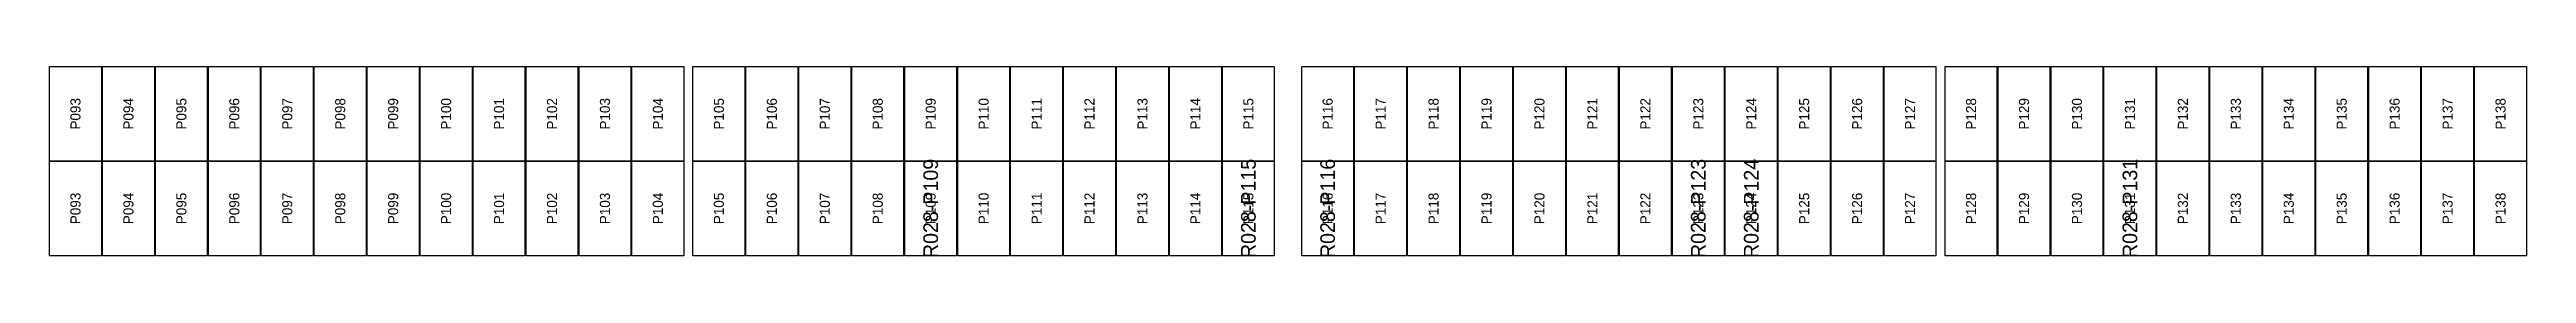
# Model space of a CAD drawing. Extents: x 296295 to 296770, y 651564 to 652121.
# Drawn here: x 296477.4 to 296531.6, y 652011 to 652015.2 of the extents above; entities that cross this region are included whole.
import ezdxf
from ezdxf.enums import TextEntityAlignment as Align

# ---------------------------------------------------------------- set-up
doc = ezdxf.new("R2010")
doc.units = 0

msp = doc.modelspace()

# ---------------------------------------------------------------- texts
at = {"layer": 'DEFECT_LABELS'}
for s, p in [('R028-P109', (296496.657, 652012.078)), ('R028-P115', (296503.605, 652012.078)), ('R028-P116', (296505.339, 652012.078)), ('R028-P123', (296513.445, 652012.078)), ('R028-P124', (296514.603, 652012.078)), ('R028-P131', (296522.885, 652012.078))]:
    msp.add_text(s, height=0.32, rotation=90, dxfattribs=at).set_placement(p, align=Align.MIDDLE_CENTER)
at = {"layer": 'PANEL_POSITION'}
for s, p in [('P093', (296477.953, 652014.141)), ('P094', (296479.111, 652014.141)), ('P095', (296480.269, 652014.141)), ('P096', (296481.427, 652014.141)), ('P097', (296482.585, 652014.141)), ('P098', (296483.743, 652014.141)), ('P099', (296484.901, 652014.141)), ('P100', (296486.059, 652014.141)), ('P101', (296487.217, 652014.141)), ('P102', (296488.375, 652014.141)), ('P103', (296489.533, 652014.141)), ('P104', (296490.691, 652014.141)), ('P105', (296492.025, 652014.141)), ('P106', (296493.183, 652014.141)), ('P107', (296494.341, 652014.141)), ('P108', (296495.499, 652014.141)), ('P109', (296496.657, 652014.141)), ('P110', (296497.815, 652014.141)), ('P111', (296498.973, 652014.141)), ('P112', (296500.131, 652014.141)), ('P113', (296501.289, 652014.141)), ('P114', (296502.447, 652014.141)), ('P115', (296503.605, 652014.141)), ('P116', (296505.339, 652014.141)), ('P117', (296506.497, 652014.141)), ('P118', (296507.655, 652014.141)), ('P119', (296508.813, 652014.141)), ('P120', (296509.971, 652014.141)), ('P121', (296511.129, 652014.141)), ('P122', (296512.287, 652014.141)), ('P123', (296513.445, 652014.141)), ('P124', (296514.603, 652014.141)), ('P125', (296515.761, 652014.141)), ('P126', (296516.919, 652014.141)), ('P127', (296518.077, 652014.141)), ('P128', (296519.411, 652014.141)), ('P129', (296520.569, 652014.141)), ('P130', (296521.727, 652014.141)), ('P131', (296522.885, 652014.141)), ('P132', (296524.043, 652014.141)), ('P133', (296525.201, 652014.141)), ('P134', (296526.359, 652014.141)), ('P135', (296527.517, 652014.141)), ('P136', (296528.675, 652014.141)), ('P137', (296529.833, 652014.141)), ('P138', (296530.991, 652014.141)), ('P093', (296477.953, 652012.078)), ('P094', (296479.111, 652012.078)), ('P095', (296480.269, 652012.078)), ('P096', (296481.427, 652012.078)), ('P097', (296482.585, 652012.078)), ('P098', (296483.743, 652012.078)), ('P099', (296484.901, 652012.078)), ('P100', (296486.059, 652012.078)), ('P101', (296487.217, 652012.078)), ('P102', (296488.375, 652012.078)), ('P103', (296489.533, 652012.078)), ('P104', (296490.691, 652012.078)), ('P105', (296492.025, 652012.078)), ('P106', (296493.183, 652012.078)), ('P107', (296494.341, 652012.078)), ('P108', (296495.499, 652012.078)), ('P109', (296496.657, 652012.078)), ('P110', (296497.815, 652012.078)), ('P111', (296498.973, 652012.078)), ('P112', (296500.131, 652012.078)), ('P113', (296501.289, 652012.078)), ('P114', (296502.447, 652012.078)), ('P115', (296503.605, 652012.078)), ('P116', (296505.339, 652012.078)), ('P117', (296506.497, 652012.078)), ('P118', (296507.655, 652012.078)), ('P119', (296508.813, 652012.078)), ('P120', (296509.971, 652012.078)), ('P121', (296511.129, 652012.078)), ('P122', (296512.287, 652012.078)), ('P123', (296513.445, 652012.078)), ('P124', (296514.603, 652012.078)), ('P125', (296515.761, 652012.078)), ('P126', (296516.919, 652012.078)), ('P127', (296518.077, 652012.078)), ('P128', (296519.411, 652012.078)), ('P129', (296520.569, 652012.078)), ('P130', (296521.727, 652012.078)), ('P131', (296522.885, 652012.078)), ('P132', (296524.043, 652012.078)), ('P133', (296525.201, 652012.078)), ('P134', (296526.359, 652012.078)), ('P135', (296527.517, 652012.078)), ('P136', (296528.675, 652012.078)), ('P137', (296529.833, 652012.078)), ('P138', (296530.991, 652012.078))]:
    msp.add_text(s, height=0.22, rotation=90, dxfattribs=at).set_placement(p, align=Align.MIDDLE_CENTER)

# ---------------------------------------------------------------- linework, layer by layer
at = {"layer": 'DEFECTIVE_PANELS'}
for points in [[(296496.09, 652013.11), (296497.224, 652013.11), (296497.224, 652011.047), (296496.09, 652011.047)], [(296503.038, 652013.11), (296504.172, 652013.11), (296504.172, 652011.047), (296503.038, 652011.047)], [(296504.772, 652013.11), (296505.906, 652013.11), (296505.906, 652011.047), (296504.772, 652011.047)], [(296512.878, 652013.11), (296514.012, 652013.11), (296514.012, 652011.047), (296512.878, 652011.047)], [(296514.036, 652013.11), (296515.17, 652013.11), (296515.17, 652011.047), (296514.036, 652011.047)], [(296522.318, 652013.11), (296523.452, 652013.11), (296523.452, 652011.047), (296522.318, 652011.047)]]:
    msp.add_lwpolyline(points, close=True, dxfattribs=at)
at = {"layer": 'PANELS_MASTER'}
for points in [[(296477.386, 652015.173), (296478.52, 652015.173), (296478.52, 652013.11), (296477.386, 652013.11)], [(296478.544, 652015.173), (296479.678, 652015.173), (296479.678, 652013.11), (296478.544, 652013.11)], [(296479.702, 652015.173), (296480.836, 652015.173), (296480.836, 652013.11), (296479.702, 652013.11)], [(296480.86, 652015.173), (296481.994, 652015.173), (296481.994, 652013.11), (296480.86, 652013.11)], [(296482.018, 652015.173), (296483.152, 652015.173), (296483.152, 652013.11), (296482.018, 652013.11)], [(296483.176, 652015.173), (296484.31, 652015.173), (296484.31, 652013.11), (296483.176, 652013.11)], [(296484.334, 652015.173), (296485.468, 652015.173), (296485.468, 652013.11), (296484.334, 652013.11)], [(296485.492, 652015.173), (296486.626, 652015.173), (296486.626, 652013.11), (296485.492, 652013.11)], [(296486.65, 652015.173), (296487.784, 652015.173), (296487.784, 652013.11), (296486.65, 652013.11)], [(296487.808, 652015.173), (296488.942, 652015.173), (296488.942, 652013.11), (296487.808, 652013.11)], [(296488.966, 652015.173), (296490.1, 652015.173), (296490.1, 652013.11), (296488.966, 652013.11)], [(296490.124, 652015.173), (296491.258, 652015.173), (296491.258, 652013.11), (296490.124, 652013.11)], [(296491.458, 652015.173), (296492.592, 652015.173), (296492.592, 652013.11), (296491.458, 652013.11)], [(296492.616, 652015.173), (296493.75, 652015.173), (296493.75, 652013.11), (296492.616, 652013.11)], [(296493.774, 652015.173), (296494.908, 652015.173), (296494.908, 652013.11), (296493.774, 652013.11)], [(296494.932, 652015.173), (296496.066, 652015.173), (296496.066, 652013.11), (296494.932, 652013.11)], [(296496.09, 652015.173), (296497.224, 652015.173), (296497.224, 652013.11), (296496.09, 652013.11)], [(296497.248, 652015.173), (296498.382, 652015.173), (296498.382, 652013.11), (296497.248, 652013.11)], [(296498.406, 652015.173), (296499.54, 652015.173), (296499.54, 652013.11), (296498.406, 652013.11)], [(296499.564, 652015.173), (296500.698, 652015.173), (296500.698, 652013.11), (296499.564, 652013.11)], [(296500.722, 652015.173), (296501.856, 652015.173), (296501.856, 652013.11), (296500.722, 652013.11)], [(296501.88, 652015.173), (296503.014, 652015.173), (296503.014, 652013.11), (296501.88, 652013.11)], [(296503.038, 652015.173), (296504.172, 652015.173), (296504.172, 652013.11), (296503.038, 652013.11)], [(296504.772, 652015.173), (296505.906, 652015.173), (296505.906, 652013.11), (296504.772, 652013.11)], [(296505.93, 652015.173), (296507.064, 652015.173), (296507.064, 652013.11), (296505.93, 652013.11)], [(296507.088, 652015.173), (296508.222, 652015.173), (296508.222, 652013.11), (296507.088, 652013.11)], [(296508.246, 652015.173), (296509.38, 652015.173), (296509.38, 652013.11), (296508.246, 652013.11)], [(296509.404, 652015.173), (296510.538, 652015.173), (296510.538, 652013.11), (296509.404, 652013.11)], [(296510.562, 652015.173), (296511.696, 652015.173), (296511.696, 652013.11), (296510.562, 652013.11)], [(296511.72, 652015.173), (296512.854, 652015.173), (296512.854, 652013.11), (296511.72, 652013.11)], [(296512.878, 652015.173), (296514.012, 652015.173), (296514.012, 652013.11), (296512.878, 652013.11)], [(296514.036, 652015.173), (296515.17, 652015.173), (296515.17, 652013.11), (296514.036, 652013.11)], [(296515.194, 652015.173), (296516.328, 652015.173), (296516.328, 652013.11), (296515.194, 652013.11)], [(296516.352, 652015.173), (296517.486, 652015.173), (296517.486, 652013.11), (296516.352, 652013.11)], [(296517.51, 652015.173), (296518.644, 652015.173), (296518.644, 652013.11), (296517.51, 652013.11)], [(296518.844, 652015.173), (296519.978, 652015.173), (296519.978, 652013.11), (296518.844, 652013.11)], [(296520.002, 652015.173), (296521.136, 652015.173), (296521.136, 652013.11), (296520.002, 652013.11)], [(296521.16, 652015.173), (296522.294, 652015.173), (296522.294, 652013.11), (296521.16, 652013.11)], [(296522.318, 652015.173), (296523.452, 652015.173), (296523.452, 652013.11), (296522.318, 652013.11)], [(296523.476, 652015.173), (296524.61, 652015.173), (296524.61, 652013.11), (296523.476, 652013.11)], [(296524.634, 652015.173), (296525.768, 652015.173), (296525.768, 652013.11), (296524.634, 652013.11)], [(296525.792, 652015.173), (296526.926, 652015.173), (296526.926, 652013.11), (296525.792, 652013.11)], [(296526.95, 652015.173), (296528.084, 652015.173), (296528.084, 652013.11), (296526.95, 652013.11)], [(296528.108, 652015.173), (296529.242, 652015.173), (296529.242, 652013.11), (296528.108, 652013.11)], [(296529.266, 652015.173), (296530.4, 652015.173), (296530.4, 652013.11), (296529.266, 652013.11)], [(296530.424, 652015.173), (296531.558, 652015.173), (296531.558, 652013.11), (296530.424, 652013.11)], [(296477.386, 652013.11), (296478.52, 652013.11), (296478.52, 652011.047), (296477.386, 652011.047)], [(296478.544, 652013.11), (296479.678, 652013.11), (296479.678, 652011.047), (296478.544, 652011.047)], [(296479.702, 652013.11), (296480.836, 652013.11), (296480.836, 652011.047), (296479.702, 652011.047)], [(296480.86, 652013.11), (296481.994, 652013.11), (296481.994, 652011.047), (296480.86, 652011.047)], [(296482.018, 652013.11), (296483.152, 652013.11), (296483.152, 652011.047), (296482.018, 652011.047)], [(296483.176, 652013.11), (296484.31, 652013.11), (296484.31, 652011.047), (296483.176, 652011.047)], [(296484.334, 652013.11), (296485.468, 652013.11), (296485.468, 652011.047), (296484.334, 652011.047)], [(296485.492, 652013.11), (296486.626, 652013.11), (296486.626, 652011.047), (296485.492, 652011.047)], [(296486.65, 652013.11), (296487.784, 652013.11), (296487.784, 652011.047), (296486.65, 652011.047)], [(296487.808, 652013.11), (296488.942, 652013.11), (296488.942, 652011.047), (296487.808, 652011.047)], [(296488.966, 652013.11), (296490.1, 652013.11), (296490.1, 652011.047), (296488.966, 652011.047)], [(296490.124, 652013.11), (296491.258, 652013.11), (296491.258, 652011.047), (296490.124, 652011.047)], [(296491.458, 652013.11), (296492.592, 652013.11), (296492.592, 652011.047), (296491.458, 652011.047)], [(296492.616, 652013.11), (296493.75, 652013.11), (296493.75, 652011.047), (296492.616, 652011.047)], [(296493.774, 652013.11), (296494.908, 652013.11), (296494.908, 652011.047), (296493.774, 652011.047)], [(296494.932, 652013.11), (296496.066, 652013.11), (296496.066, 652011.047), (296494.932, 652011.047)], [(296497.248, 652013.11), (296498.382, 652013.11), (296498.382, 652011.047), (296497.248, 652011.047)], [(296498.406, 652013.11), (296499.54, 652013.11), (296499.54, 652011.047), (296498.406, 652011.047)], [(296499.564, 652013.11), (296500.698, 652013.11), (296500.698, 652011.047), (296499.564, 652011.047)], [(296500.722, 652013.11), (296501.856, 652013.11), (296501.856, 652011.047), (296500.722, 652011.047)], [(296501.88, 652013.11), (296503.014, 652013.11), (296503.014, 652011.047), (296501.88, 652011.047)], [(296505.93, 652013.11), (296507.064, 652013.11), (296507.064, 652011.047), (296505.93, 652011.047)], [(296507.088, 652013.11), (296508.222, 652013.11), (296508.222, 652011.047), (296507.088, 652011.047)], [(296508.246, 652013.11), (296509.38, 652013.11), (296509.38, 652011.047), (296508.246, 652011.047)], [(296509.404, 652013.11), (296510.538, 652013.11), (296510.538, 652011.047), (296509.404, 652011.047)], [(296510.562, 652013.11), (296511.696, 652013.11), (296511.696, 652011.047), (296510.562, 652011.047)], [(296511.72, 652013.11), (296512.854, 652013.11), (296512.854, 652011.047), (296511.72, 652011.047)], [(296515.194, 652013.11), (296516.328, 652013.11), (296516.328, 652011.047), (296515.194, 652011.047)], [(296516.352, 652013.11), (296517.486, 652013.11), (296517.486, 652011.047), (296516.352, 652011.047)], [(296517.51, 652013.11), (296518.644, 652013.11), (296518.644, 652011.047), (296517.51, 652011.047)], [(296518.844, 652013.11), (296519.978, 652013.11), (296519.978, 652011.047), (296518.844, 652011.047)], [(296520.002, 652013.11), (296521.136, 652013.11), (296521.136, 652011.047), (296520.002, 652011.047)], [(296521.16, 652013.11), (296522.294, 652013.11), (296522.294, 652011.047), (296521.16, 652011.047)], [(296523.476, 652013.11), (296524.61, 652013.11), (296524.61, 652011.047), (296523.476, 652011.047)], [(296524.634, 652013.11), (296525.768, 652013.11), (296525.768, 652011.047), (296524.634, 652011.047)], [(296525.792, 652013.11), (296526.926, 652013.11), (296526.926, 652011.047), (296525.792, 652011.047)], [(296526.95, 652013.11), (296528.084, 652013.11), (296528.084, 652011.047), (296526.95, 652011.047)], [(296528.108, 652013.11), (296529.242, 652013.11), (296529.242, 652011.047), (296528.108, 652011.047)], [(296529.266, 652013.11), (296530.4, 652013.11), (296530.4, 652011.047), (296529.266, 652011.047)], [(296530.424, 652013.11), (296531.558, 652013.11), (296531.558, 652011.047), (296530.424, 652011.047)]]:
    msp.add_lwpolyline(points, close=True, dxfattribs=at)

msp.set_redraw_order([(e.dxf.handle, doc.entitydb.next_handle()) for e in msp.query("TEXT MTEXT ATTDEF DIMENSION ARC_DIMENSION")])  # texts and dimensions are drawn at this point

doc.saveas('drawing.dxf')
